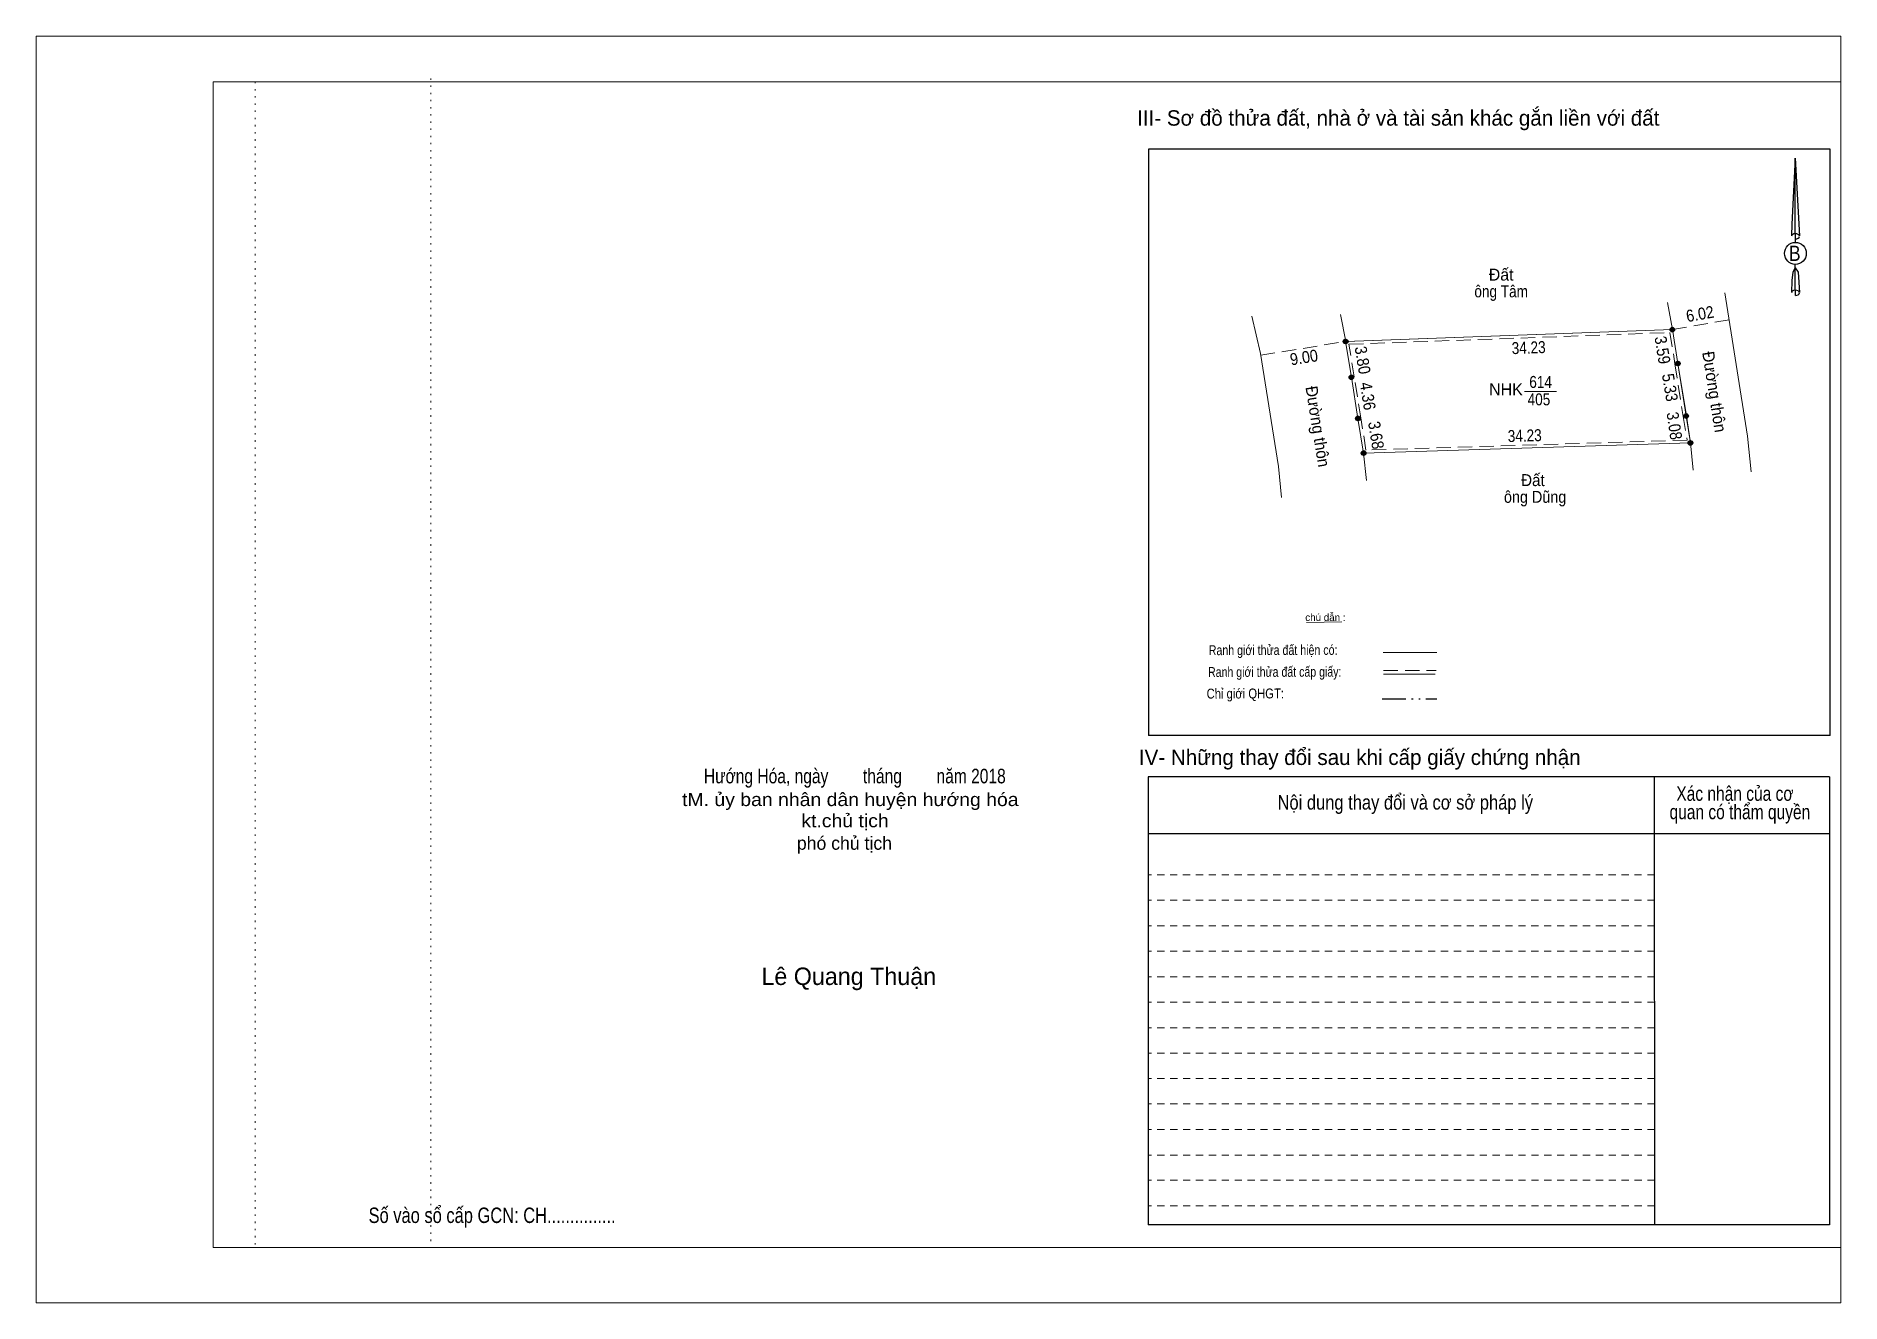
# Model space of a CAD drawing. Header units: metres. Extents: x 547995 to 548536, y 1837652 to 1837803.
# Drawn here: x 548347.6 to 548536.5, y 1837652.2 to 1837784.7 of the extents above; entities that cross this region are included whole.
import ezdxf
from ezdxf.enums import TextEntityAlignment as Align

# ---------------------------------------------------------------- set-up
doc = ezdxf.new("R2010")
doc.units = ezdxf.units.M
doc.header["$LTSCALE"] = 0.5
for name, pattern in [('DASH_DOUBLE_DOT', [9.2, 5, -1.2, 0.3, -1.2, 0.3, -1.2]), ('DOTTED', [1.5, 0.3, -1.2]), ('MEDIUM_DASHED', [4.5, 3, -1.5]), ('SHORT_DASHED', [2.7, 1.5, -1.2])]:
    doc.linetypes.add(name, pattern=pattern)
for name, color, linetype, lineweight in [('1', 7, 'Continuous', 13), ('18', 7, 'Continuous', 25), ('28', 7, 'SHORT_DASHED', 13), ('5', 7, 'Continuous', 13), ('55', 7, 'Continuous', 13), ('7', 7, 'Continuous', 13), ('8', 7, 'Continuous', 13)]:
    doc.layers.add(name, color=color, linetype=linetype, lineweight=lineweight)

msp = doc.modelspace()

# ---------------------------------------------------------------- texts
at = {"layer": '18'}
for s, height, width, p in [('B', 1.59, 0.85, (548531.635, 1837761.19)), ('Hướng Hóa, ngày        tháng        năm 2018', 1.523, 0.8, (548433.25, 1837706.53)), ('tM. ủy ban nhân dân huyện hướng hóa', 1.381, 1.1, (548432.78, 1837704.15)), ('kt.chủ tịch', 1.381, 1.1, (548432.225, 1837701.93)), ('Số vào sổ cấp GCN: CH...............', 1.611, 0.8, (548395.29, 1837660.53))]:
    msp.add_text(s, height=height, dxfattribs=dict(at, width=width)).set_placement(p, align=Align.CENTER)
for s, height, p in [('phó chủ tịch', 1.381, (548432.165, 1837699.58)), ('Lê Quang Thuận', 1.822, (548432.62, 1837685.43))]:
    msp.add_text(s, height=height, dxfattribs=at).set_placement(p, align=Align.CENTER)
at = {"layer": '28'}
for s, p in [('III- Sơ đồ thửa đất, nhà ở và tài sản khác gắn liền với đất', (548490.13, 1837775.34)), ('IV- Những thay đổi sau khi cấp giấy chứng nhận', (548486.1, 1837708.45))]:
    msp.add_text(s, height=1.611, dxfattribs=at).set_placement(p, align=Align.CENTER)
for s, width, p in [('Xác nhận của cơ', 0.8, (548525.37, 1837704.7)), ('Nội dung thay đổi và cơ sở pháp lý', 0.85, (548490.865, 1837703.78)), (' quan có thẩm quyền', 0.8, (548525.66, 1837702.78))]:
    msp.add_text(s, height=1.519, dxfattribs=dict(at, width=width)).set_placement(p, align=Align.CENTER)
at = {"layer": '55'}
for s, height, width, p in [('Ranh giới thửa đất hiện có:', 1.04, 0.8, (548477.0338, 1837719.9562)), ('Ranh giới thửa đất cấp giấy:', 1.035, 0.8, (548477.2038, 1837717.6767)), ('Chỉ giới QHGT:', 1.035, 0.85, (548474.1188, 1837715.4096))]:
    msp.add_text(s, height=height, rotation=0.135, dxfattribs=dict(at, width=width)).set_placement(p, align=Align.CENTER)
at = {"layer": '7'}
msp.add_text('chú dẫn :', height=0.7652, rotation=359.974, dxfattribs=at).set_placement((548482.5048, 1837723.5089), align=Align.CENTER)
at = {"layer": '8'}
for s, p in [('Đất', (548500.9, 1837759.13)), ('NHK', (548501.405, 1837747.12))]:
    msp.add_text(s, height=1.25, dxfattribs=at).set_placement(p, align=Align.CENTER)
for s, width, p in [('ông Tâm', 0.85, (548500.9, 1837757.38)), ('614', 0.85, (548505.03, 1837747.9)), ('405', 0.85, (548504.855, 1837746.08)), ('Đất ', 0.95, (548504.445, 1837737.63)), ('ông Dũng', 0.9, (548504.455, 1837735.88))]:
    msp.add_text(s, height=1.25, dxfattribs=dict(at, width=width)).set_placement(p, align=Align.CENTER)
for s, rotation, width, p in [('6.02', 9.854, 0.9, (548521.818, 1837755.0285)), ('9.00', 9.211, 0.9, (548480.36, 1837750.4816)), ('3.80', 279.239, 0.9, (548485.7923, 1837750.7103)), ('34.23', 2.076, 0.85, (548503.8024, 1837751.4953)), ('3.59', 279.147, 0.9, (548517.1776, 1837751.7643)), ('Đường thôn', 278.979, 0.95, (548522.6013, 1837747.3975)), ('Đường thôn', 279.132, 0.95, (548481.0919, 1837743.7692)), ('4.36', 279.116, 0.9, (548486.3276, 1837746.949)), ('5.33', 279.392, 0.9, (548517.9603, 1837747.847)), ('3.68', 279.232, 0.9, (548487.1981, 1837742.8553)), ('3.08', 278.393, 0.9, (548518.4152, 1837743.8412)), ('34.23', 1.791, 0.85, (548503.3855, 1837742.2862))]:
    msp.add_text(s, height=1.25, rotation=rotation, dxfattribs=dict(at, width=width)).set_placement(p, align=Align.CENTER)

# ---------------------------------------------------------------- hatches: boundary and pattern name
at = {"layer": '8'}
for points in [[(548519.0607, 1837754, 1), (548518.5793, 1837754, 1)], [(548484.8507, 1837752.76, 1), (548484.3693, 1837752.76, 1)], [(548484.8707, 1837752.76, 1), (548484.3893, 1837752.76, 1)], [(548484.8707, 1837752.76, 1), (548484.3893, 1837752.76, 1)], [(548519.6307, 1837750.46, 1), (548519.1493, 1837750.46, 1)], [(548485.4607, 1837749.01, 1), (548484.9793, 1837749.01, 1)], [(548486.1507, 1837744.71, 1), (548485.6693, 1837744.71, 1)], [(548520.5007, 1837744.96, 1), (548520.0193, 1837744.96, 1)], [(548520.9507, 1837742.15, 1), (548520.4693, 1837742.15, 1)], [(548486.7407, 1837741.08, 1), (548486.2593, 1837741.08, 1)]]:
    msp.add_hatch(color=256, dxfattribs=at).paths.add_polyline_path(points)

# ---------------------------------------------------------------- linework, layer by layer
at = {"layer": '1'}
for p, q in [((548366.08, 1837779.92), (548536.46, 1837779.92)), ((548366.08, 1837657.96), (548366.08, 1837779.92)), ((548536.46, 1837779.92), (548536.46, 1837656.94)), ((548366.08, 1837657.96), (548536.46, 1837657.96))]:
    msp.add_line(p, q, dxfattribs=at)
at = {"layer": '1', "linetype": 'DOTTED'}
for p, q in [((548370.5, 1837779.92), (548370.5, 1837657.96)), ((548388.88, 1837780.29), (548388.88, 1837658.31))]:
    msp.add_line(p, q, dxfattribs=at)
at = {"layer": '1'}
msp.add_lwpolyline([(548347.56, 1837652.17), (548536.46, 1837652.17), (548536.46, 1837784.71), (548347.56, 1837784.71)], close=True, dxfattribs=at)
msp.add_lwpolyline([(548372.98, 1837779.92), (548536.46, 1837779.92), (548536.46, 1837657.96), (548372.98, 1837657.96)], dxfattribs=at)
at = {"layer": '18'}
for p, q in [((548531.68, 1837771.93), (548532.13, 1837763.8)), ((548531.68, 1837771.93), (548532.13, 1837763.8)), ((548531.68, 1837771.93), (548532.13, 1837763.8)), ((548531.33, 1837765.04), (548531.28, 1837763.81)), ((548531.68, 1837764.02), (548531.68, 1837763.74)), ((548531.68, 1837763.74), (548531.68, 1837763.52)), ((548531.68, 1837763.52), (548531.68, 1837763.19)), ((548531.68, 1837763.52), (548531.68, 1837763.19)), ((548531.68, 1837763.52), (548531.68, 1837763.19)), ((548532.13, 1837763.8), (548532.13, 1837763.81)), ((548531.68, 1837760.45), (548531.68, 1837760.8)), ((548531.68, 1837760.45), (548531.68, 1837760.8)), ((548531.68, 1837760.45), (548531.68, 1837760.8)), ((548531.68, 1837760.45), (548532, 1837760.01)), ((548531.68, 1837760.45), (548532, 1837760.01)), ((548531.68, 1837760.45), (548532, 1837760.01)), ((548532, 1837760.01), (548532.13, 1837757.87)), ((548532, 1837760.01), (548532.13, 1837757.87)), ((548532, 1837760.01), (548532.13, 1837757.87)), ((548531.68, 1837758.14), (548531.68, 1837757.83)), ((548531.68, 1837757.83), (548531.68, 1837757.58)), ((548532.13, 1837757.87), (548532.13, 1837757.89))]:
    msp.add_line(p, q, dxfattribs=at)
for points in [[(548531.68, 1837764.02), (548531.68, 1837771.93), (548531.33, 1837765.04)], [(548531.68, 1837758.14), (548531.68, 1837760.45), (548531.42, 1837760.01), (548531.33, 1837759.14), (548531.28, 1837757.89)]]:
    msp.add_lwpolyline(points, dxfattribs=at)
msp.add_ellipse((548531.699, 1837761.9741), major_axis=(0, 1.158), ratio=0.983453, dxfattribs=at)
for centre, start_param, end_param in [((548531.6994, 1837763.7586), 1.57079633, 3.07445202), ((548531.6994, 1837763.7586), 0.06714063, 1.57079633), ((548531.6994, 1837763.7586), 4.71238898, 6.28318531), ((548531.6994, 1837757.8481), 2.49106941, 3.07427841), ((548531.6994, 1837757.8481), 1.57079633, 2.49106941), ((548531.6994, 1837757.8481), 0.06714063, 1.57079633), ((548531.6994, 1837757.8481), 4.71238898, 6.28318531)]:
    msp.add_ellipse(centre, major_axis=(0.4175, 0), ratio=0.655448, start_param=start_param, end_param=end_param, dxfattribs=at)
at = {"layer": '28', "linetype": 'Continuous', "lineweight": 25}
for p, q in [((548535.35, 1837711.54), (548463.99, 1837711.54)), ((548516.93, 1837707.2), (548516.96, 1837660.35)), ((548535.28, 1837707.2), (548535.25, 1837660.35)), ((548535.25, 1837701.26), (548463.94, 1837701.26)), ((548535.25, 1837660.35), (548463.94, 1837660.35))]:
    msp.add_line(p, q, dxfattribs=at)
at = {"layer": '28'}
for p, q in [((548516.95, 1837696.94), (548463.94, 1837696.94)), ((548516.95, 1837694.29), (548463.94, 1837694.29)), ((548516.95, 1837691.61), (548463.94, 1837691.61)), ((548516.95, 1837688.96), (548463.94, 1837688.96)), ((548516.95, 1837686.3), (548463.94, 1837686.3)), ((548516.95, 1837683.63), (548463.94, 1837683.63)), ((548516.95, 1837680.94), (548463.94, 1837680.94)), ((548516.96, 1837678.29), (548463.94, 1837678.29)), ((548516.96, 1837675.65), (548463.94, 1837675.65)), ((548516.96, 1837672.99), (548463.94, 1837672.99)), ((548516.96, 1837670.31), (548463.94, 1837670.31)), ((548516.96, 1837667.64), (548463.94, 1837667.64)), ((548516.96, 1837665), (548463.94, 1837665)), ((548516.96, 1837662.34), (548463.94, 1837662.34))]:
    msp.add_line(p, q, dxfattribs=at)
at = {"layer": '28', "linetype": 'Continuous', "lineweight": 25}
for points in [[(548535.35, 1837711.54), (548535.35, 1837772.88), (548463.99, 1837772.88), (548463.99, 1837711.54)], [(548535.28, 1837707.2), (548463.94, 1837707.2), (548463.94, 1837660.35)]]:
    msp.add_lwpolyline(points, dxfattribs=at)
at = {"layer": '5', "linetype": 'DASH_DOUBLE_DOT', "lineweight": 25}
msp.add_line((548488.43, 1837715.38), (548494.18, 1837715.38), dxfattribs=at)
at = {"layer": '55'}
for p, q in [((548488.56, 1837720.21), (548494.18, 1837720.21)), ((548488.6, 1837717.95), (548493.99, 1837717.95)), ((548488.6, 1837717.95), (548493.99, 1837717.95))]:
    msp.add_line(p, q, dxfattribs=at)
at = {"layer": '55', "linetype": 'MEDIUM_DASHED'}
msp.add_line((548488.6, 1837718.34), (548494.11, 1837718.34), dxfattribs=at)
at = {"layer": '7'}
msp.add_line((548480.52, 1837723.36), (548484.24, 1837723.42), dxfattribs=at)
at = {"layer": '8'}
for p, q in [((548524.3, 1837757.85), (548526.67, 1837742.85)), ((548475.7, 1837751.49), (548474.81, 1837755.42)), ((548484.63, 1837752.76), (548484.07, 1837755.59)), ((548518.82, 1837754), (548518.32, 1837756.84)), ((548503.36, 1837747.53), (548506.7, 1837747.51)), ((548520.71, 1837742.15), (548521.01, 1837739.28)), ((548526.67, 1837742.85), (548527.06, 1837739.13)), ((548486.5, 1837741.08), (548486.8, 1837738.21))]:
    msp.add_line(p, q, dxfattribs=at)
at = {"layer": '8', "linetype": 'MEDIUM_DASHED'}
for p, q in [((548524.75, 1837755.03), (548518.82, 1837754)), ((548475.73, 1837751.32), (548484.61, 1837752.76))]:
    msp.add_line(p, q, dxfattribs=at)
at = {"layer": '8'}
for points in [[(548484.63, 1837752.76), (548518.82, 1837754), (548519.39, 1837750.46), (548520.26, 1837744.96), (548520.71, 1837742.15), (548486.5, 1837741.08), (548485.91, 1837744.71), (548485.22, 1837749.01), (548484.61, 1837752.76)], [(548518.82, 1837754), (548519.39, 1837750.46), (548520.26, 1837745.2), (548520.71, 1837742.15), (548486.5, 1837741.08), (548485.91, 1837744.71), (548485.22, 1837749.01), (548484.61, 1837752.76)]]:
    msp.add_lwpolyline(points, close=True, dxfattribs=at)
at = {"layer": '8', "linetype": 'MEDIUM_DASHED'}
msp.add_lwpolyline([(548484.98, 1837752.47), (548518.57, 1837753.69), (548519.09, 1837750.41), (548519.96, 1837744.91), (548520.36, 1837742.44), (548486.75, 1837741.39), (548486.21, 1837744.76), (548485.52, 1837749.06), (548484.96, 1837752.47)], close=True, dxfattribs=at)
at = {"layer": '8'}
msp.add_lwpolyline([(548475.7, 1837751.49), (548477.6, 1837739.67), (548477.9, 1837736.44)], dxfattribs=at)
at = {"layer": '8', "lineweight": 25}
for centre in [(548518.82, 1837754), (548484.61, 1837752.76), (548484.63, 1837752.76), (548484.63, 1837752.76), (548519.39, 1837750.46), (548485.22, 1837749.01), (548485.91, 1837744.71), (548520.26, 1837744.96), (548520.71, 1837742.15), (548486.5, 1837741.08)]:
    msp.add_circle(centre, 0.2407, dxfattribs=at)

msp.set_redraw_order([(e.dxf.handle, doc.entitydb.next_handle()) for e in msp.query("TEXT MTEXT ATTDEF DIMENSION ARC_DIMENSION")])  # texts and dimensions are drawn at this point

doc.saveas('drawing.dxf')
